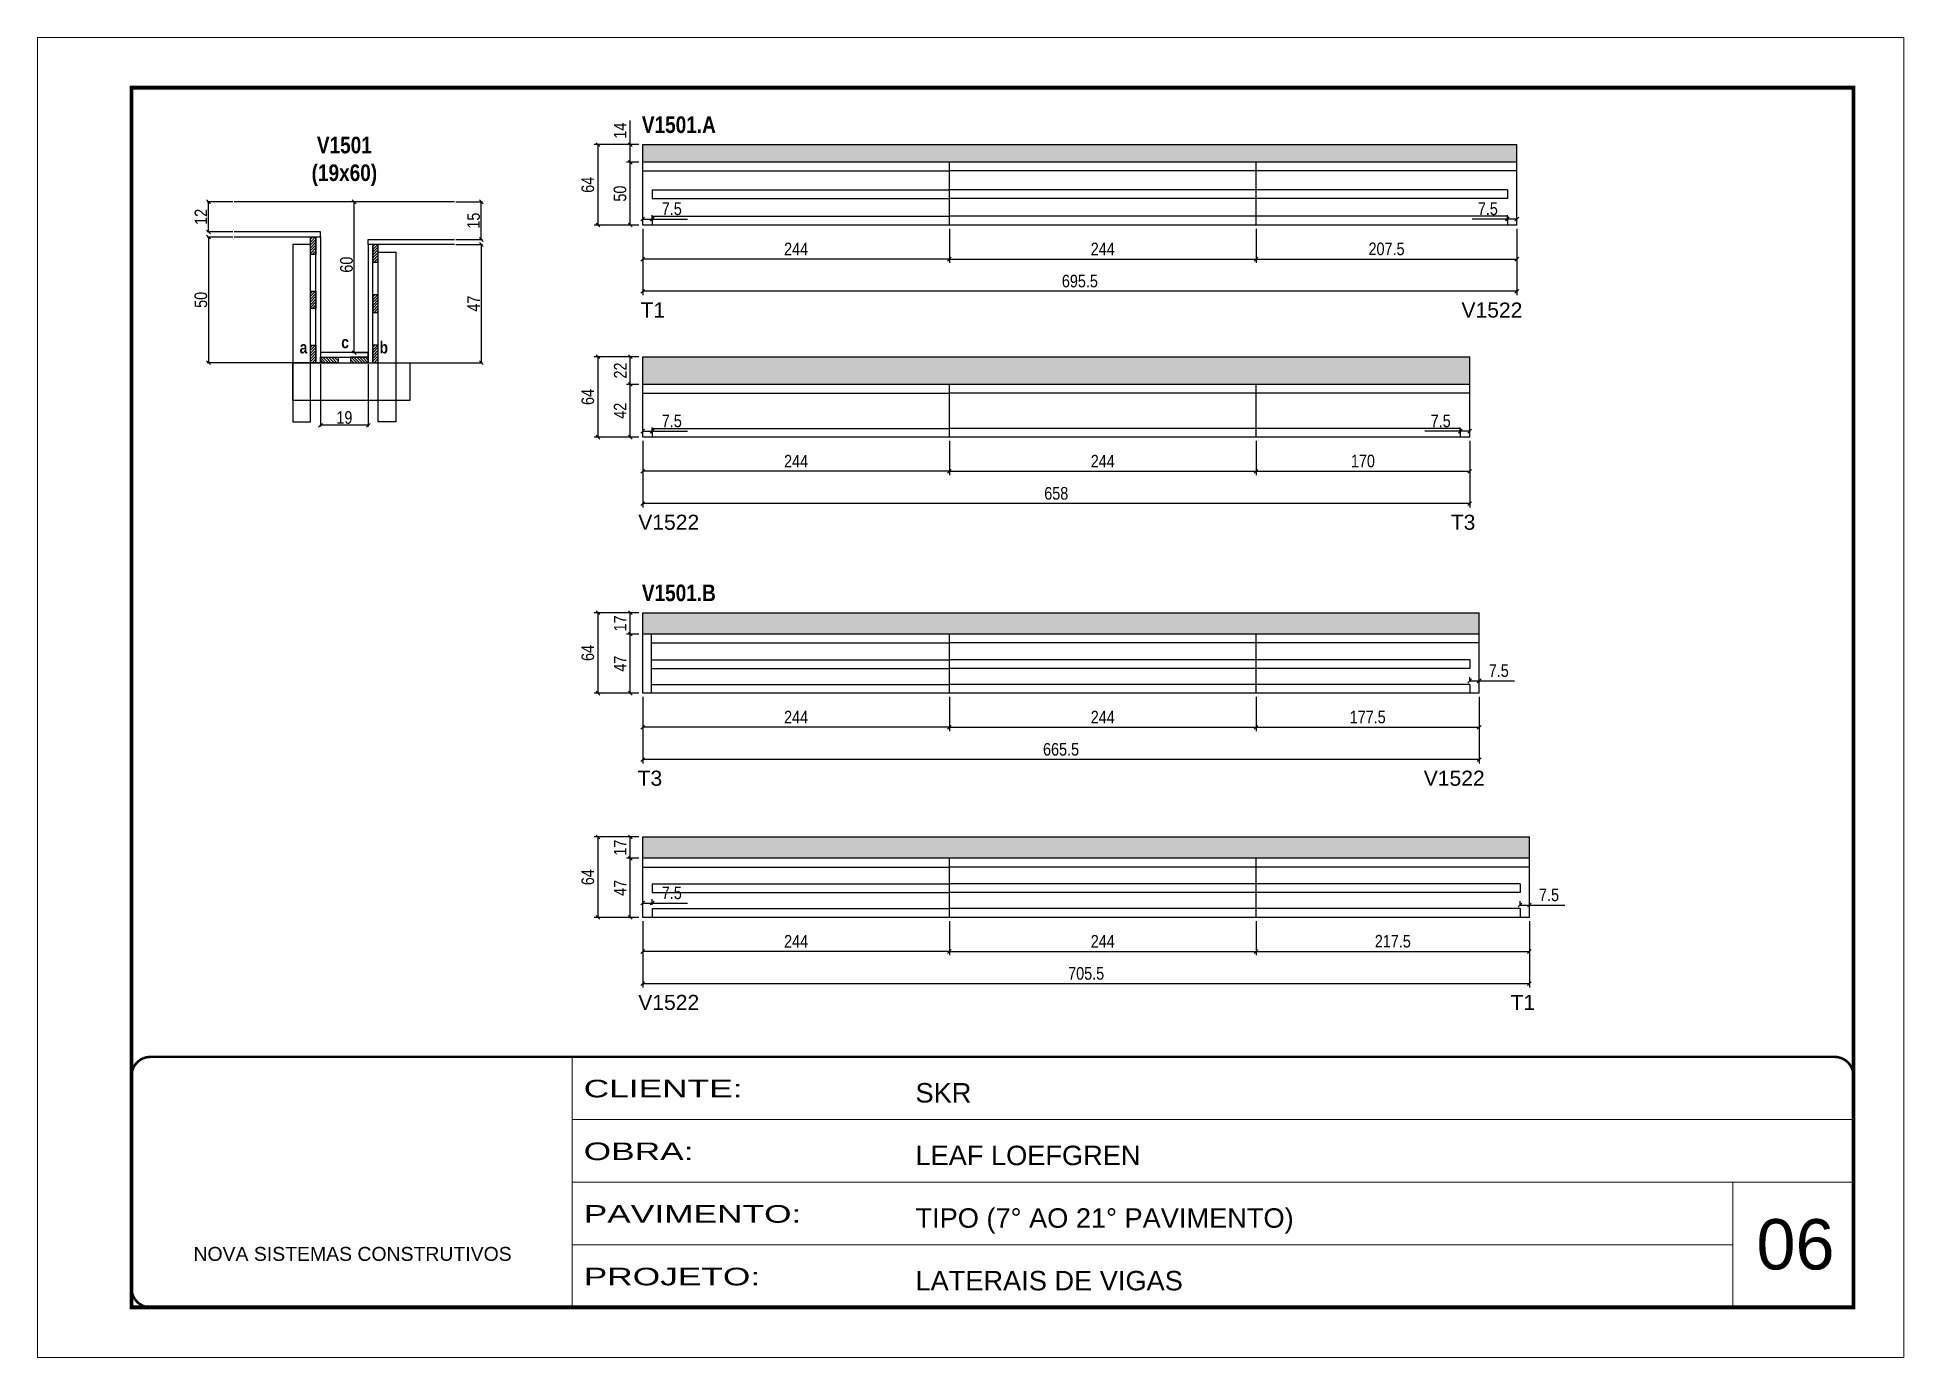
# Model space of a CAD drawing. Extents: x 3309 to 9563, y -2522 to 14608.
# Drawn here: x 4908 to 6393, y 12409 to 13459 of the extents above; entities that cross this region are included whole.
import ezdxf

# ---------------------------------------------------------------- set-up
doc = ezdxf.new("R2010")
doc.units = 0
doc.linetypes.add('CONTINUO', pattern=[0])
doc.linetypes.add('DASHED', pattern=[0.75, 0.5, -0.25])
for name, color, linetype in [('5', 5, 'Continuous'), ('COTA', 241, 'Continuous'), ('detalhes', 4, 'Continuous'), ('NOMENCLATURA', 7, 'Continuous'), ('Painéis', 200, 'Continuous'), ('SARR_2.2x7', 40, 'Continuous'), ('SARR_3.5x7', 81, 'Continuous')]:
    doc.layers.add(name, color=color, linetype=linetype)
for name, color, linetype, lineweight in [('CARIMBO', 255, 'Continuous', 9), ('CONCRETO', 251, 'Continuous', 25), ('Folhas', 255, 'Continuous', 9), ('SARRAFO DE PRESSAO', 251, 'DASHED', 9)]:
    doc.layers.add(name, color=color, linetype=linetype, lineweight=lineweight)
doc.styles.add('ARIAL', font='arial.ttf')
doc.styles.add('COTA TECNICA', font='techl___.ttf', dxfattribs={"height": 10})
doc.styles.add('COTA TECNICA 2X', font='techl___.ttf', dxfattribs={"height": 10})
doc.styles.get("Standard").update_dxf_attribs({"font": 'arial.ttf'})
doc.styles.add('TECNICA', font='techb___.ttf', dxfattribs={"height": 10})
doc.styles.add('Tecnologia', font='')
doc.styles.get('Tecnologia').set_extended_font_data('Forgotten Futurist')
doc.dimstyles.new('PAINEL', dxfattribs={"dimtxt": 10, "dimasz": 3, "dimexe": 3, "dimexo": 3, "dimgap": 3, "dimtad": 1, "dimdec": 1, "dimzin": 12, "dimdsep": 46, "dimtxsty": 'COTA TECNICA', "dimblk1": 'OBLIQUE', "dimblk2": 'OBLIQUE', "dimsah": 1, "dimcen": 0.9, "dimclrd": 4, "dimclre": 4, "dimclrt": 240, "dimadec": 1, "dimazin": 3, "dimtfac": 1, "dimtdec": 1, "dimtmove": 0, "dimatfit": 3, "dimfxl": 1, "dimtolj": 1, "dimtzin": 12, "dimarcsym": 0})
doc.dimstyles.new('SECAO', dxfattribs={"dimscale": 0.333333, "dimtxt": 5, "dimasz": 9, "dimexe": 3, "dimexo": 3, "dimgap": 3, "dimtad": 1, "dimdec": 1, "dimlfac": 0.5, "dimzin": 12, "dimdsep": 46, "dimtxsty": 'COTA TECNICA 2X', "dimblk1": 'OBLIQUE', "dimblk2": 'OBLIQUE', "dimsah": 1, "dimcen": 0.9, "dimclrd": 4, "dimclre": 4, "dimclrt": 240, "dimadec": 1, "dimazin": 3, "dimtfac": 1, "dimtdec": 1, "dimtmove": 0, "dimatfit": 3, "dimfxl": 1, "dimtolj": 1, "dimtzin": 12, "dimarcsym": 0})
pattern_1 = [(135, (38368.6903, -110311.6276), (-1.122532015, -1.122532015), [])]
pattern_2 = [(45, (-118387.018, -20020.9966), (-1.122532015, 1.122532015), [])]

msp = doc.modelspace()

# ---------------------------------------------------------------- texts
at = {"layer": '5', "linetype": 'Continuous'}
for s, rotation, p in [('T1', 0.00004, (5387.81, 13236.42)), ('V1522', 0.00004, (6041.01, 13236.42)), ('V1522', 359.99996, (5386.03, 13067.65)), ('T3', 359.99996, (6032.52, 13067.65)), ('T3', 0.00004, (5385.49, 12864.09)), ('V1522', 0.00004, (6011.01, 12864.09)), ('V1522', 359.99996, (5386.03, 12685.81)), ('T1', 359.99996, (6080.02, 12685.81))]:
    msp.add_text(s, height=12, rotation=rotation, dxfattribs=at).set_placement(p)
at = {"layer": 'CARIMBO', "style": 'ARIAL'}
msp.add_text('06', height=40, dxfattribs=at).set_placement((6275.73, 12479.43))
at = {"layer": 'detalhes', "style": 'TECNICA'}
for s, p in [('c', (5149.7, 13212.01)), ('b', (5180.19, 13207.89)), ('a', (5116.63, 13207.9))]:
    msp.add_text(s, height=9.6, dxfattribs=at).set_placement(p)
at = {"layer": 'NOMENCLATURA', "style": 'TECNICA'}
for s, p in [('V1501.A', (5388.89, 13383.23)), ('V1501.B', (5388.89, 13010.9))]:
    msp.add_text(s, height=13.2, dxfattribs=at).set_placement(p)
at = {"layer": 'NOMENCLATURA', "insert": (5152.18, 13380.24), "char_height": 13.2, "attachment_point": 2, "style": 'TECNICA'}
msp.add_mtext_dynamic_manual_height_columns('V1501\\P(19x60)', width=300.2766, gutter_width=1, heights=[0], dxfattribs=at)

# ---------------------------------------------------------------- blocks, each defined once
blk = doc.blocks.new('9999999999')
at = {"color": 30, "linetype": 'CONTINUO'}
for p, q in [((98564.6, 34230.2), (98564.6, 34429.4)), ((98564.6, 34379.6), (99584, 34379.6)), ((98564.6, 34329.8), (99488, 34329.8)), ((99584, 34329.8), (99488, 34329.8)), ((99488, 34329.8), (99488, 34230.2)), ((98564.6, 34280), (99488, 34280))]:
    blk.add_line(p, q, dxfattribs=at)
at = {"color": 30, "linetype": 'CONTINUO', "const_width": 2}
blk.add_lwpolyline([(99584, 34230.2), (99584, 34414.4, 0.414214), (99569, 34429.4), (98229, 34429.4, 0.414214), (98214, 34414.4), (98214, 34245.2, 0.414214), (98229, 34230.2), (99584, 34230.2)], format="xyb", dxfattribs=at)
at = {"layer": 'Folhas'}
blk.add_lwpolyline([(98139, 34190.2), (99624, 34190.2), (99624, 35240.2), (98139, 35240.2)], close=True, dxfattribs=at)
at = {"layer": 'Folhas', "color": 30, "const_width": 3}
blk.add_lwpolyline([(98214, 34230.2), (99584, 34230.2), (99584, 35200.2), (98214, 35200.2)], close=True, dxfattribs=at)
at = {"color": 7, "linetype": 'Continuous', "ltscale": 5, "style": 'ARIAL'}
for s, height, p in [('SKR', 15.48, (98837.7, 34393.1)), ('LEAF LOEFGREN', 15.483, (98837.7, 34343.3)), ('TIPO (7° AO 21° PAVIMENTO)', 15.483, (98837.7, 34293.5)), ('NOVA SISTEMAS CONSTRUTIVOS', 11.059, (98263.2, 34267.2)), ('LATERAIS DE VIGAS', 15.483, (98837.7, 34243.7))]:
    blk.add_text(s, height=height, dxfattribs=at).set_placement(p)
at = {"layer": 'Folhas', "color": 7, "style": 'Tecnologia', "width": 1.5}
for s, p in [('CLIENTE:', (98573.7, 34397.2)), ('OBRA:', (98573.7, 34347.3)), ('PAVIMENTO:', (98573.7, 34297.5)), ('PROJETO:', (98573.7, 34247.7))]:
    blk.add_text(s, height=14, dxfattribs=at).set_placement(p)
blk = doc.blocks.new('_Oblique')
at = {"color": 0, "linetype": 'ByBlock', "lineweight": -2}
blk.add_line((-0.5, -0.5), (0.5, 0.5), dxfattribs=at)
blk = doc.blocks.new('*D1475')
at = {"layer": 'COTA', "color": 4, "linetype": 'ByBlock', "lineweight": -2, "transparency": 16777216}
for p, q in [((5389.6, 13307), (5389.6, 13279.9)), ((5633.6, 13307), (5633.6, 13279.9)), ((5633.6, 13282.9), (5389.6, 13282.9))]:
    blk.add_line(p, q, dxfattribs=at)
at = {"layer": 'Defpoints', "color": 0, "linetype": 'ByBlock', "transparency": 16777216}
for p in [(5389.6, 13310), (5633.6, 13310), (5389.6, 13282.9)]:
    blk.add_point(p, dxfattribs=at)
at = {"layer": 'COTA', "color": 4, "linetype": 'ByBlock', "lineweight": -2, "transparency": 16777216, "xscale": 3, "yscale": 3, "zscale": 3, "rotation": 180}
blk.add_blockref('_Oblique', (5389.6, 13282.9), dxfattribs=at)
at = {"layer": 'COTA', "color": 4, "linetype": 'ByBlock', "lineweight": -2, "transparency": 16777216, "xscale": 3, "yscale": 3, "zscale": 3}
blk.add_blockref('_Oblique', (5633.6, 13282.9), dxfattribs=at)
at = {"layer": 'COTA', "color": 240, "linetype": 'ByBlock', "transparency": 16777216, "insert": (5511.6, 13291), "char_height": 10, "attachment_point": 5, "style": 'COTA TECNICA'}
blk.add_mtext('\\A1;244', dxfattribs=at)
blk = doc.blocks.new('*D1476')
at = {"layer": 'COTA', "color": 4, "lineweight": -2, "transparency": 16777216}
for p, q in [((5633.6, 13307), (5633.6, 13279.9)), ((5877.6, 13307), (5877.6, 13279.9)), ((5633.6, 13282.9), (5877.6, 13282.9))]:
    blk.add_line(p, q, dxfattribs=at)
at = {"layer": 'Defpoints', "color": 0, "transparency": 16777216}
for p in [(5633.6, 13310, 0), (5877.6, 13310, 0), (5877.6, 13282.9)]:
    blk.add_point(p, dxfattribs=at)
at = {"layer": 'COTA', "color": 4, "lineweight": -2, "transparency": 16777216, "xscale": 3, "yscale": 3, "zscale": 3, "rotation": 180}
blk.add_blockref('_Oblique', (5633.6, 13282.9), dxfattribs=at)
at = {"layer": 'COTA', "color": 4, "lineweight": -2, "transparency": 16777216, "xscale": 3, "yscale": 3, "zscale": 3}
blk.add_blockref('_Oblique', (5877.6, 13282.9), dxfattribs=at)
at = {"layer": 'COTA', "color": 240, "transparency": 16777216, "insert": (5755.6, 13291), "char_height": 10, "attachment_point": 5, "style": 'COTA TECNICA'}
blk.add_mtext('\\A1;244', dxfattribs=at)
blk = doc.blocks.new('*D1477')
at = {"layer": 'COTA', "color": 4, "lineweight": -2, "transparency": 16777216}
for p, q in [((5877.6, 13307), (5877.6, 13279.9)), ((6085.1, 13307), (6085.1, 13279.9)), ((5877.6, 13282.9), (6085.1, 13282.9))]:
    blk.add_line(p, q, dxfattribs=at)
at = {"layer": 'Defpoints', "color": 0, "transparency": 16777216}
for p in [(5877.6, 13310, 0), (6085.1, 13310, 0), (6085.1, 13282.9)]:
    blk.add_point(p, dxfattribs=at)
at = {"layer": 'COTA', "color": 4, "lineweight": -2, "transparency": 16777216, "xscale": 3, "yscale": 3, "zscale": 3, "rotation": 180}
blk.add_blockref('_Oblique', (5877.6, 13282.9), dxfattribs=at)
at = {"layer": 'COTA', "color": 4, "lineweight": -2, "transparency": 16777216, "xscale": 3, "yscale": 3, "zscale": 3}
blk.add_blockref('_Oblique', (6085.1, 13282.9), dxfattribs=at)
at = {"layer": 'COTA', "color": 240, "transparency": 16777216, "insert": (5981.4, 13291), "char_height": 10, "attachment_point": 5, "style": 'COTA TECNICA'}
blk.add_mtext('\\A1;207.5', dxfattribs=at)
blk = doc.blocks.new('*D1478')
at = {"layer": 'COTA', "color": 4, "lineweight": -2, "transparency": 16777216}
for p, q in [((5389.6, 13307), (5389.6, 13254.3)), ((6085.1, 13307), (6085.1, 13254.3)), ((6085.1, 13257.3), (5389.6, 13257.3))]:
    blk.add_line(p, q, dxfattribs=at)
at = {"layer": 'Defpoints', "color": 0, "transparency": 16777216}
for p in [(5389.6, 13310, 0), (6085.1, 13310, 0), (5389.6, 13257.3)]:
    blk.add_point(p, dxfattribs=at)
at = {"layer": 'COTA', "color": 4, "lineweight": -2, "transparency": 16777216, "xscale": 3, "yscale": 3, "zscale": 3, "rotation": 180}
blk.add_blockref('_Oblique', (5389.6, 13257.3), dxfattribs=at)
at = {"layer": 'COTA', "color": 4, "lineweight": -2, "transparency": 16777216, "xscale": 3, "yscale": 3, "zscale": 3}
blk.add_blockref('_Oblique', (6085.1, 13257.3), dxfattribs=at)
at = {"layer": 'COTA', "color": 240, "transparency": 16777216, "insert": (5737.4, 13265.4), "char_height": 10, "attachment_point": 5, "style": 'COTA TECNICA'}
blk.add_mtext('\\A1;695.5', dxfattribs=at)
blk = doc.blocks.new('*D1479')
at = {"layer": 'COTA', "color": 4, "lineweight": -2, "transparency": 16777216}
for p, q in [((5386.6, 13360), (5376.7, 13360)), ((5379.7, 13310), (5379.7, 13360)), ((5386.6, 13310), (5376.7, 13310))]:
    blk.add_line(p, q, dxfattribs=at)
at = {"layer": 'Defpoints', "color": 0, "transparency": 16777216}
for p in [(5379.7, 13360), (5389.6, 13360), (5389.6, 13310)]:
    blk.add_point(p, dxfattribs=at)
at = {"layer": 'COTA', "color": 4, "lineweight": -2, "transparency": 16777216, "xscale": 3, "yscale": 3, "zscale": 3}
for p, rotation in [((5379.7, 13360), 90), ((5379.7, 13310), 270)]:
    blk.add_blockref('_Oblique', p, dxfattribs=dict(at, rotation=rotation))
at = {"layer": 'COTA', "color": 240, "transparency": 16777216, "insert": (5371.5, 13335), "char_height": 10, "attachment_point": 5, "rotation": 90, "style": 'COTA TECNICA'}
blk.add_mtext('\\A1;50', dxfattribs=at)
blk = doc.blocks.new('*D1480')
at = {"layer": 'COTA', "color": 4, "lineweight": -2, "transparency": 16777216}
for p, q in [((5379.7, 13374), (5379.7, 13393.2)), ((5386.6, 13374), (5376.7, 13374)), ((5379.7, 13360), (5379.7, 13374)), ((5386.6, 13360), (5376.7, 13360))]:
    blk.add_line(p, q, dxfattribs=at)
at = {"layer": 'Defpoints', "color": 0, "transparency": 16777216}
for p in [(5379.7, 13374), (5389.6, 13374), (5389.6, 13360)]:
    blk.add_point(p, dxfattribs=at)
at = {"layer": 'COTA', "color": 4, "lineweight": -2, "transparency": 16777216, "xscale": 3, "yscale": 3, "zscale": 3}
for p, rotation in [((5379.7, 13374), 90), ((5379.7, 13360), 270)]:
    blk.add_blockref('_Oblique', p, dxfattribs=dict(at, rotation=rotation))
at = {"layer": 'COTA', "color": 240, "transparency": 16777216, "insert": (5371.6, 13385.1), "char_height": 10, "attachment_point": 5, "rotation": 90, "style": 'COTA TECNICA'}
blk.add_mtext('\\A1;14', dxfattribs=at)
blk = doc.blocks.new('*D1481')
at = {"layer": 'COTA', "color": 4, "lineweight": -2, "transparency": 16777216}
for p, q in [((5386.6, 13374), (5351, 13374)), ((5354, 13310), (5354, 13374)), ((5386.6, 13310), (5351, 13310))]:
    blk.add_line(p, q, dxfattribs=at)
at = {"layer": 'Defpoints', "color": 0, "transparency": 16777216}
for p in [(5354, 13374), (5389.6, 13374), (5389.6, 13310)]:
    blk.add_point(p, dxfattribs=at)
at = {"layer": 'COTA', "color": 4, "lineweight": -2, "transparency": 16777216, "xscale": 3, "yscale": 3, "zscale": 3}
for p, rotation in [((5354, 13374), 90), ((5354, 13310), 270)]:
    blk.add_blockref('_Oblique', p, dxfattribs=dict(at, rotation=rotation))
at = {"layer": 'COTA', "color": 240, "transparency": 16777216, "insert": (5345.9, 13342), "char_height": 10, "attachment_point": 5, "rotation": 90, "style": 'COTA TECNICA'}
blk.add_mtext('\\A1;64', dxfattribs=at)
blk = doc.blocks.new('*D1482')
at = {"layer": 'COTA', "color": 4, "lineweight": -2, "transparency": 16777216}
for p, q in [((5389.6, 13313), (5389.6, 13317.8)), ((5389.6, 13314.8), (5397.1, 13314.8)), ((5397.1, 13313), (5397.1, 13317.8)), ((5397.1, 13314.8), (5425.3, 13314.8))]:
    blk.add_line(p, q, dxfattribs=at)
at = {"layer": 'Defpoints', "color": 0, "transparency": 16777216}
for p in [(5389.6, 13310), (5397.1, 13314.8), (5397.1, 13310)]:
    blk.add_point(p, dxfattribs=at)
at = {"layer": 'COTA', "color": 4, "lineweight": -2, "transparency": 16777216, "xscale": 3, "yscale": 3, "zscale": 3, "rotation": 180}
blk.add_blockref('_Oblique', (5389.6, 13314.8), dxfattribs=at)
at = {"layer": 'COTA', "color": 4, "lineweight": -2, "transparency": 16777216, "xscale": 3, "yscale": 3, "zscale": 3}
blk.add_blockref('_Oblique', (5397.1, 13314.8), dxfattribs=at)
at = {"layer": 'COTA', "color": 240, "transparency": 16777216, "insert": (5412.7, 13322.9), "char_height": 10, "attachment_point": 5, "style": 'COTA TECNICA'}
blk.add_mtext('\\A1;7.5', dxfattribs=at)
blk = doc.blocks.new('*D1483')
at = {"layer": 'COTA', "color": 4, "lineweight": -2, "transparency": 16777216}
for p, q in [((6077.6, 13314.8), (6049.5, 13314.8)), ((6077.6, 13313), (6077.6, 13317.8)), ((6085.1, 13314.8), (6077.6, 13314.8)), ((6085.1, 13313), (6085.1, 13317.8))]:
    blk.add_line(p, q, dxfattribs=at)
at = {"layer": 'Defpoints', "color": 0, "transparency": 16777216}
for p in [(6077.6, 13314.8), (6077.6, 13310), (6085.1, 13310)]:
    blk.add_point(p, dxfattribs=at)
at = {"layer": 'COTA', "color": 4, "lineweight": -2, "transparency": 16777216, "xscale": 3, "yscale": 3, "zscale": 3, "rotation": 180}
blk.add_blockref('_Oblique', (6077.6, 13314.8), dxfattribs=at)
at = {"layer": 'COTA', "color": 4, "lineweight": -2, "transparency": 16777216, "xscale": 3, "yscale": 3, "zscale": 3}
blk.add_blockref('_Oblique', (6085.1, 13314.8), dxfattribs=at)
at = {"layer": 'COTA', "color": 240, "transparency": 16777216, "insert": (6062, 13322.9), "char_height": 10, "attachment_point": 5, "style": 'COTA TECNICA'}
blk.add_mtext('\\A1;7.5', dxfattribs=at)
blk = doc.blocks.new('*D1484')
at = {"layer": 'COTA', "color": 4, "linetype": 'ByBlock', "lineweight": -2, "transparency": 16777216}
for p, q in [((5389.6, 13138.3), (5389.6, 13111.2)), ((5633.6, 13138.3), (5633.6, 13111.2)), ((5633.6, 13114.2), (5389.6, 13114.2))]:
    blk.add_line(p, q, dxfattribs=at)
at = {"layer": 'Defpoints', "color": 0, "linetype": 'ByBlock', "transparency": 16777216}
for p in [(5389.6, 13141.3), (5633.6, 13141.3), (5389.6, 13114.2)]:
    blk.add_point(p, dxfattribs=at)
at = {"layer": 'COTA', "color": 4, "linetype": 'ByBlock', "lineweight": -2, "transparency": 16777216, "xscale": 3, "yscale": 3, "zscale": 3, "rotation": 180}
blk.add_blockref('_Oblique', (5389.6, 13114.2), dxfattribs=at)
at = {"layer": 'COTA', "color": 4, "linetype": 'ByBlock', "lineweight": -2, "transparency": 16777216, "xscale": 3, "yscale": 3, "zscale": 3}
blk.add_blockref('_Oblique', (5633.6, 13114.2), dxfattribs=at)
at = {"layer": 'COTA', "color": 240, "linetype": 'ByBlock', "transparency": 16777216, "insert": (5511.6, 13122.2), "char_height": 10, "attachment_point": 5, "style": 'COTA TECNICA'}
blk.add_mtext('\\A1;244', dxfattribs=at)
blk = doc.blocks.new('*D1485')
at = {"layer": 'COTA', "color": 4, "lineweight": -2, "transparency": 16777216}
for p, q in [((5633.6, 13138.3), (5633.6, 13111.2)), ((5877.6, 13138.3), (5877.6, 13111.2)), ((5633.6, 13114.2), (5877.6, 13114.2))]:
    blk.add_line(p, q, dxfattribs=at)
at = {"layer": 'Defpoints', "color": 0, "transparency": 16777216}
for p in [(5633.6, 13141.3, 0), (5877.6, 13141.3, 0), (5877.6, 13114.2)]:
    blk.add_point(p, dxfattribs=at)
at = {"layer": 'COTA', "color": 4, "lineweight": -2, "transparency": 16777216, "xscale": 3, "yscale": 3, "zscale": 3, "rotation": 180}
blk.add_blockref('_Oblique', (5633.6, 13114.2), dxfattribs=at)
at = {"layer": 'COTA', "color": 4, "lineweight": -2, "transparency": 16777216, "xscale": 3, "yscale": 3, "zscale": 3}
blk.add_blockref('_Oblique', (5877.6, 13114.2), dxfattribs=at)
at = {"layer": 'COTA', "color": 240, "transparency": 16777216, "insert": (5755.6, 13122.2), "char_height": 10, "attachment_point": 5, "style": 'COTA TECNICA'}
blk.add_mtext('\\A1;244', dxfattribs=at)
blk = doc.blocks.new('*D1486')
at = {"layer": 'COTA', "color": 4, "lineweight": -2, "transparency": 16777216}
for p, q in [((5877.6, 13138.3), (5877.6, 13111.2)), ((6047.6, 13138.3), (6047.6, 13111.2)), ((5877.6, 13114.2), (6047.6, 13114.2))]:
    blk.add_line(p, q, dxfattribs=at)
at = {"layer": 'Defpoints', "color": 0, "transparency": 16777216}
for p in [(5877.6, 13141.3, 0), (6047.6, 13141.3, 0), (6047.6, 13114.2)]:
    blk.add_point(p, dxfattribs=at)
at = {"layer": 'COTA', "color": 4, "lineweight": -2, "transparency": 16777216, "xscale": 3, "yscale": 3, "zscale": 3, "rotation": 180}
blk.add_blockref('_Oblique', (5877.6, 13114.2), dxfattribs=at)
at = {"layer": 'COTA', "color": 4, "lineweight": -2, "transparency": 16777216, "xscale": 3, "yscale": 3, "zscale": 3}
blk.add_blockref('_Oblique', (6047.6, 13114.2), dxfattribs=at)
at = {"layer": 'COTA', "color": 240, "transparency": 16777216, "insert": (5962.6, 13122.3), "char_height": 10, "attachment_point": 5, "style": 'COTA TECNICA'}
blk.add_mtext('\\A1;170', dxfattribs=at)
blk = doc.blocks.new('*D1488')
at = {"layer": 'COTA', "color": 4, "lineweight": -2, "transparency": 16777216}
for p, q in [((5389.6, 13138.3), (5389.6, 13085.5)), ((6047.6, 13138.3), (6047.6, 13085.5)), ((6047.6, 13088.5), (5389.6, 13088.5))]:
    blk.add_line(p, q, dxfattribs=at)
at = {"layer": 'Defpoints', "color": 0, "transparency": 16777216}
for p in [(5389.6, 13141.3, 0), (6047.6, 13141.3, 0), (5389.6, 13088.5)]:
    blk.add_point(p, dxfattribs=at)
at = {"layer": 'COTA', "color": 4, "lineweight": -2, "transparency": 16777216, "xscale": 3, "yscale": 3, "zscale": 3, "rotation": 180}
blk.add_blockref('_Oblique', (5389.6, 13088.5), dxfattribs=at)
at = {"layer": 'COTA', "color": 4, "lineweight": -2, "transparency": 16777216, "xscale": 3, "yscale": 3, "zscale": 3}
blk.add_blockref('_Oblique', (6047.6, 13088.5), dxfattribs=at)
at = {"layer": 'COTA', "color": 240, "transparency": 16777216, "insert": (5718.6, 13096.6), "char_height": 10, "attachment_point": 5, "style": 'COTA TECNICA'}
blk.add_mtext('\\A1;658', dxfattribs=at)
blk = doc.blocks.new('*D1490')
at = {"layer": 'COTA', "color": 4, "lineweight": -2, "transparency": 16777216}
for p, q in [((5386.6, 13183.3), (5376.7, 13183.3)), ((5379.7, 13141.3), (5379.7, 13183.3)), ((5386.6, 13141.3), (5376.7, 13141.3))]:
    blk.add_line(p, q, dxfattribs=at)
at = {"layer": 'Defpoints', "color": 0, "transparency": 16777216}
for p in [(5379.7, 13183.3), (5389.6, 13183.3), (5389.6, 13141.3)]:
    blk.add_point(p, dxfattribs=at)
at = {"layer": 'COTA', "color": 4, "lineweight": -2, "transparency": 16777216, "xscale": 3, "yscale": 3, "zscale": 3}
for p, rotation in [((5379.7, 13183.3), 90), ((5379.7, 13141.3), 270)]:
    blk.add_blockref('_Oblique', p, dxfattribs=dict(at, rotation=rotation))
at = {"layer": 'COTA', "color": 240, "transparency": 16777216, "insert": (5371.6, 13162.3), "char_height": 10, "attachment_point": 5, "rotation": 90, "style": 'COTA TECNICA'}
blk.add_mtext('\\A1;42', dxfattribs=at)
blk = doc.blocks.new('*D1491')
at = {"layer": 'COTA', "color": 4, "lineweight": -2, "transparency": 16777216}
for p, q in [((5386.6, 13205.3), (5376.7, 13205.3)), ((5379.7, 13183.3), (5379.7, 13205.3)), ((5386.6, 13183.3), (5376.7, 13183.3))]:
    blk.add_line(p, q, dxfattribs=at)
at = {"layer": 'Defpoints', "color": 0, "transparency": 16777216}
for p in [(5379.7, 13205.3), (5389.6, 13205.3), (5389.6, 13183.3)]:
    blk.add_point(p, dxfattribs=at)
at = {"layer": 'COTA', "color": 4, "lineweight": -2, "transparency": 16777216, "xscale": 3, "yscale": 3, "zscale": 3}
for p, rotation in [((5379.7, 13205.3), 90), ((5379.7, 13183.3), 270)]:
    blk.add_blockref('_Oblique', p, dxfattribs=dict(at, rotation=rotation))
at = {"layer": 'COTA', "color": 240, "transparency": 16777216, "insert": (5371.7, 13194.3), "char_height": 10, "attachment_point": 5, "rotation": 90, "style": 'COTA TECNICA'}
blk.add_mtext('\\A1;22', dxfattribs=at)
blk = doc.blocks.new('*D1492')
at = {"layer": 'COTA', "color": 4, "lineweight": -2, "transparency": 16777216}
for p, q in [((5386.6, 13205.3), (5351, 13205.3)), ((5354, 13141.3), (5354, 13205.3)), ((5386.6, 13141.3), (5351, 13141.3))]:
    blk.add_line(p, q, dxfattribs=at)
at = {"layer": 'Defpoints', "color": 0, "transparency": 16777216}
for p in [(5354, 13205.3), (5389.6, 13205.3), (5389.6, 13141.3)]:
    blk.add_point(p, dxfattribs=at)
at = {"layer": 'COTA', "color": 4, "lineweight": -2, "transparency": 16777216, "xscale": 3, "yscale": 3, "zscale": 3}
for p, rotation in [((5354, 13205.3), 90), ((5354, 13141.3), 270)]:
    blk.add_blockref('_Oblique', p, dxfattribs=dict(at, rotation=rotation))
at = {"layer": 'COTA', "color": 240, "transparency": 16777216, "insert": (5345.9, 13173.3), "char_height": 10, "attachment_point": 5, "rotation": 90, "style": 'COTA TECNICA'}
blk.add_mtext('\\A1;64', dxfattribs=at)
blk = doc.blocks.new('*D1489')
at = {"layer": 'COTA', "color": 4, "lineweight": -2, "transparency": 16777216}
for p, q in [((5389.6, 13144.3), (5389.6, 13149.1)), ((5389.6, 13146.1), (5397.1, 13146.1)), ((5397.1, 13144.3), (5397.1, 13149.1)), ((5397.1, 13146.1), (5425.3, 13146.1))]:
    blk.add_line(p, q, dxfattribs=at)
at = {"layer": 'Defpoints', "color": 0, "transparency": 16777216}
for p in [(5397.1, 13146.1), (5389.6, 13141.3), (5397.1, 13141.3)]:
    blk.add_point(p, dxfattribs=at)
at = {"layer": 'COTA', "color": 4, "lineweight": -2, "transparency": 16777216, "xscale": 3, "yscale": 3, "zscale": 3, "rotation": 180}
blk.add_blockref('_Oblique', (5389.6, 13146.1), dxfattribs=at)
at = {"layer": 'COTA', "color": 4, "lineweight": -2, "transparency": 16777216, "xscale": 3, "yscale": 3, "zscale": 3}
blk.add_blockref('_Oblique', (5397.1, 13146.1), dxfattribs=at)
at = {"layer": 'COTA', "color": 240, "transparency": 16777216, "insert": (5412.7, 13154.2), "char_height": 10, "attachment_point": 5, "style": 'COTA TECNICA'}
blk.add_mtext('\\A1;7.5', dxfattribs=at)
blk = doc.blocks.new('*D1487')
at = {"layer": 'COTA', "color": 4, "lineweight": -2, "transparency": 16777216}
for p, q in [((6040.1, 13146.1), (6012, 13146.1)), ((6040.1, 13144.3), (6040.1, 13149.1)), ((6047.6, 13146.1), (6040.1, 13146.1)), ((6047.6, 13144.3), (6047.6, 13149.1))]:
    blk.add_line(p, q, dxfattribs=at)
at = {"layer": 'Defpoints', "color": 0, "transparency": 16777216}
for p in [(6040.1, 13146.1), (6040.1, 13141.3), (6047.6, 13141.3)]:
    blk.add_point(p, dxfattribs=at)
at = {"layer": 'COTA', "color": 4, "lineweight": -2, "transparency": 16777216, "xscale": 3, "yscale": 3, "zscale": 3, "rotation": 180}
blk.add_blockref('_Oblique', (6040.1, 13146.1), dxfattribs=at)
at = {"layer": 'COTA', "color": 4, "lineweight": -2, "transparency": 16777216, "xscale": 3, "yscale": 3, "zscale": 3}
blk.add_blockref('_Oblique', (6047.6, 13146.1), dxfattribs=at)
at = {"layer": 'COTA', "color": 240, "transparency": 16777216, "insert": (6024.5, 13154.2), "char_height": 10, "attachment_point": 5, "style": 'COTA TECNICA'}
blk.add_mtext('\\A1;7.5', dxfattribs=at)
blk = doc.blocks.new('*D1493')
at = {"layer": 'COTA', "color": 4, "linetype": 'ByBlock', "lineweight": -2, "transparency": 16777216}
for p, q in [((5389.6, 12934.7), (5389.6, 12907.6)), ((5633.6, 12934.7), (5633.6, 12907.6)), ((5633.6, 12910.6), (5389.6, 12910.6))]:
    blk.add_line(p, q, dxfattribs=at)
at = {"layer": 'Defpoints', "color": 0, "linetype": 'ByBlock', "transparency": 16777216}
for p in [(5389.6, 12937.7), (5633.6, 12937.7), (5389.6, 12910.6)]:
    blk.add_point(p, dxfattribs=at)
at = {"layer": 'COTA', "color": 4, "linetype": 'ByBlock', "lineweight": -2, "transparency": 16777216, "xscale": 3, "yscale": 3, "zscale": 3, "rotation": 180}
blk.add_blockref('_Oblique', (5389.6, 12910.6), dxfattribs=at)
at = {"layer": 'COTA', "color": 4, "linetype": 'ByBlock', "lineweight": -2, "transparency": 16777216, "xscale": 3, "yscale": 3, "zscale": 3}
blk.add_blockref('_Oblique', (5633.6, 12910.6), dxfattribs=at)
at = {"layer": 'COTA', "color": 240, "linetype": 'ByBlock', "transparency": 16777216, "insert": (5511.6, 12918.7), "char_height": 10, "attachment_point": 5, "style": 'COTA TECNICA'}
blk.add_mtext('\\A1;244', dxfattribs=at)
blk = doc.blocks.new('*D1494')
at = {"layer": 'COTA', "color": 4, "lineweight": -2, "transparency": 16777216}
for p, q in [((5633.6, 12934.7), (5633.6, 12907.6)), ((5877.6, 12934.7), (5877.6, 12907.6)), ((5633.6, 12910.6), (5877.6, 12910.6))]:
    blk.add_line(p, q, dxfattribs=at)
at = {"layer": 'Defpoints', "color": 0, "transparency": 16777216}
for p in [(5633.6, 12937.7, 0), (5877.6, 12937.7, 0), (5877.6, 12910.6)]:
    blk.add_point(p, dxfattribs=at)
at = {"layer": 'COTA', "color": 4, "lineweight": -2, "transparency": 16777216, "xscale": 3, "yscale": 3, "zscale": 3, "rotation": 180}
blk.add_blockref('_Oblique', (5633.6, 12910.6), dxfattribs=at)
at = {"layer": 'COTA', "color": 4, "lineweight": -2, "transparency": 16777216, "xscale": 3, "yscale": 3, "zscale": 3}
blk.add_blockref('_Oblique', (5877.6, 12910.6), dxfattribs=at)
at = {"layer": 'COTA', "color": 240, "transparency": 16777216, "insert": (5755.6, 12918.7), "char_height": 10, "attachment_point": 5, "style": 'COTA TECNICA'}
blk.add_mtext('\\A1;244', dxfattribs=at)
blk = doc.blocks.new('*D1495')
at = {"layer": 'COTA', "color": 4, "lineweight": -2, "transparency": 16777216}
for p, q in [((5877.6, 12934.7), (5877.6, 12907.6)), ((6055.1, 12934.7), (6055.1, 12907.6)), ((5877.6, 12910.6), (6055.1, 12910.6))]:
    blk.add_line(p, q, dxfattribs=at)
at = {"layer": 'Defpoints', "color": 0, "transparency": 16777216}
for p in [(5877.6, 12937.7, 0), (6055.1, 12937.7, 0), (6055.1, 12910.6)]:
    blk.add_point(p, dxfattribs=at)
at = {"layer": 'COTA', "color": 4, "lineweight": -2, "transparency": 16777216, "xscale": 3, "yscale": 3, "zscale": 3, "rotation": 180}
blk.add_blockref('_Oblique', (5877.6, 12910.6), dxfattribs=at)
at = {"layer": 'COTA', "color": 4, "lineweight": -2, "transparency": 16777216, "xscale": 3, "yscale": 3, "zscale": 3}
blk.add_blockref('_Oblique', (6055.1, 12910.6), dxfattribs=at)
at = {"layer": 'COTA', "color": 240, "transparency": 16777216, "insert": (5966.4, 12918.7), "char_height": 10, "attachment_point": 5, "style": 'COTA TECNICA'}
blk.add_mtext('\\A1;177.5', dxfattribs=at)
blk = doc.blocks.new('*D1496')
at = {"layer": 'COTA', "color": 4, "lineweight": -2, "transparency": 16777216}
for p, q in [((5389.6, 12934.7), (5389.6, 12881.9)), ((6055.1, 12934.7), (6055.1, 12881.9)), ((6055.1, 12884.9), (5389.6, 12884.9))]:
    blk.add_line(p, q, dxfattribs=at)
at = {"layer": 'Defpoints', "color": 0, "transparency": 16777216}
for p in [(5389.6, 12937.7, 0), (6055.1, 12937.7, 0), (5389.6, 12884.9)]:
    blk.add_point(p, dxfattribs=at)
at = {"layer": 'COTA', "color": 4, "lineweight": -2, "transparency": 16777216, "xscale": 3, "yscale": 3, "zscale": 3, "rotation": 180}
blk.add_blockref('_Oblique', (5389.6, 12884.9), dxfattribs=at)
at = {"layer": 'COTA', "color": 4, "lineweight": -2, "transparency": 16777216, "xscale": 3, "yscale": 3, "zscale": 3}
blk.add_blockref('_Oblique', (6055.1, 12884.9), dxfattribs=at)
at = {"layer": 'COTA', "color": 240, "transparency": 16777216, "insert": (5722.4, 12893), "char_height": 10, "attachment_point": 5, "style": 'COTA TECNICA'}
blk.add_mtext('\\A1;665.5', dxfattribs=at)
blk = doc.blocks.new('*D1497')
at = {"layer": 'COTA', "color": 4, "lineweight": -2, "transparency": 16777216}
for p, q in [((5386.6, 12984.7), (5376.7, 12984.7)), ((5379.7, 12937.7), (5379.7, 12984.7)), ((5386.6, 12937.7), (5376.7, 12937.7))]:
    blk.add_line(p, q, dxfattribs=at)
at = {"layer": 'Defpoints', "color": 0, "transparency": 16777216}
for p in [(5379.7, 12984.7), (5389.6, 12984.7), (5389.6, 12937.7)]:
    blk.add_point(p, dxfattribs=at)
at = {"layer": 'COTA', "color": 4, "lineweight": -2, "transparency": 16777216, "xscale": 3, "yscale": 3, "zscale": 3}
for p, rotation in [((5379.7, 12984.7), 90), ((5379.7, 12937.7), 270)]:
    blk.add_blockref('_Oblique', p, dxfattribs=dict(at, rotation=rotation))
at = {"layer": 'COTA', "color": 240, "transparency": 16777216, "insert": (5371.6, 12961.2), "char_height": 10, "attachment_point": 5, "rotation": 90, "style": 'COTA TECNICA'}
blk.add_mtext('\\A1;47', dxfattribs=at)
blk = doc.blocks.new('*D1498')
at = {"layer": 'COTA', "color": 4, "lineweight": -2, "transparency": 16777216}
for p, q in [((5386.6, 13001.7), (5376.7, 13001.7)), ((5379.7, 12984.7), (5379.7, 13001.7)), ((5386.6, 12984.7), (5376.7, 12984.7))]:
    blk.add_line(p, q, dxfattribs=at)
at = {"layer": 'Defpoints', "color": 0, "transparency": 16777216}
for p in [(5379.7, 13001.7), (5389.6, 13001.7), (5389.6, 12984.7)]:
    blk.add_point(p, dxfattribs=at)
at = {"layer": 'COTA', "color": 4, "lineweight": -2, "transparency": 16777216, "xscale": 3, "yscale": 3, "zscale": 3}
for p, rotation in [((5379.7, 13001.7), 90), ((5379.7, 12984.7), 270)]:
    blk.add_blockref('_Oblique', p, dxfattribs=dict(at, rotation=rotation))
at = {"layer": 'COTA', "color": 240, "transparency": 16777216, "insert": (5371.6, 12993.2), "char_height": 10, "attachment_point": 5, "rotation": 90, "style": 'COTA TECNICA'}
blk.add_mtext('\\A1;17', dxfattribs=at)
blk = doc.blocks.new('*D1499')
at = {"layer": 'COTA', "color": 4, "lineweight": -2, "transparency": 16777216}
for p, q in [((5386.6, 13001.7), (5351, 13001.7)), ((5354, 12937.7), (5354, 13001.7)), ((5386.6, 12937.7), (5351, 12937.7))]:
    blk.add_line(p, q, dxfattribs=at)
at = {"layer": 'Defpoints', "color": 0, "transparency": 16777216}
for p in [(5354, 13001.7), (5389.6, 13001.7), (5389.6, 12937.7)]:
    blk.add_point(p, dxfattribs=at)
at = {"layer": 'COTA', "color": 4, "lineweight": -2, "transparency": 16777216, "xscale": 3, "yscale": 3, "zscale": 3}
for p, rotation in [((5354, 13001.7), 90), ((5354, 12937.7), 270)]:
    blk.add_blockref('_Oblique', p, dxfattribs=dict(at, rotation=rotation))
at = {"layer": 'COTA', "color": 240, "transparency": 16777216, "insert": (5345.9, 12969.7), "char_height": 10, "attachment_point": 5, "rotation": 90, "style": 'COTA TECNICA'}
blk.add_mtext('\\A1;64', dxfattribs=at)
blk = doc.blocks.new('*D1500')
at = {"layer": 'COTA', "color": 4, "linetype": 'ByBlock', "lineweight": -2, "transparency": 16777216}
for p, q in [((5389.6, 12756.4), (5389.6, 12729.3)), ((5633.6, 12756.4), (5633.6, 12729.3)), ((5633.6, 12732.3), (5389.6, 12732.3))]:
    blk.add_line(p, q, dxfattribs=at)
at = {"layer": 'Defpoints', "color": 0, "linetype": 'ByBlock', "transparency": 16777216}
for p in [(5389.6, 12759.4), (5633.6, 12759.4), (5389.6, 12732.3)]:
    blk.add_point(p, dxfattribs=at)
at = {"layer": 'COTA', "color": 4, "linetype": 'ByBlock', "lineweight": -2, "transparency": 16777216, "xscale": 3, "yscale": 3, "zscale": 3, "rotation": 180}
blk.add_blockref('_Oblique', (5389.6, 12732.3), dxfattribs=at)
at = {"layer": 'COTA', "color": 4, "linetype": 'ByBlock', "lineweight": -2, "transparency": 16777216, "xscale": 3, "yscale": 3, "zscale": 3}
blk.add_blockref('_Oblique', (5633.6, 12732.3), dxfattribs=at)
at = {"layer": 'COTA', "color": 240, "linetype": 'ByBlock', "transparency": 16777216, "insert": (5511.6, 12740.4), "char_height": 10, "attachment_point": 5, "style": 'COTA TECNICA'}
blk.add_mtext('\\A1;244', dxfattribs=at)
blk = doc.blocks.new('*D1501')
at = {"layer": 'COTA', "color": 4, "lineweight": -2, "transparency": 16777216}
for p, q in [((5633.6, 12756.4), (5633.6, 12729.3)), ((5877.6, 12756.4), (5877.6, 12729.3)), ((5633.6, 12732.3), (5877.6, 12732.3))]:
    blk.add_line(p, q, dxfattribs=at)
at = {"layer": 'Defpoints', "color": 0, "transparency": 16777216}
for p in [(5633.6, 12759.4, 0), (5877.6, 12759.4, 0), (5877.6, 12732.3)]:
    blk.add_point(p, dxfattribs=at)
at = {"layer": 'COTA', "color": 4, "lineweight": -2, "transparency": 16777216, "xscale": 3, "yscale": 3, "zscale": 3, "rotation": 180}
blk.add_blockref('_Oblique', (5633.6, 12732.3), dxfattribs=at)
at = {"layer": 'COTA', "color": 4, "lineweight": -2, "transparency": 16777216, "xscale": 3, "yscale": 3, "zscale": 3}
blk.add_blockref('_Oblique', (5877.6, 12732.3), dxfattribs=at)
at = {"layer": 'COTA', "color": 240, "transparency": 16777216, "insert": (5755.6, 12740.4), "char_height": 10, "attachment_point": 5, "style": 'COTA TECNICA'}
blk.add_mtext('\\A1;244', dxfattribs=at)
blk = doc.blocks.new('*D1502')
at = {"layer": 'COTA', "color": 4, "lineweight": -2, "transparency": 16777216}
for p, q in [((5877.6, 12756.4), (5877.6, 12729.3)), ((6095.1, 12756.4), (6095.1, 12729.3)), ((5877.6, 12732.3), (6095.1, 12732.3))]:
    blk.add_line(p, q, dxfattribs=at)
at = {"layer": 'Defpoints', "color": 0, "transparency": 16777216}
for p in [(5877.6, 12759.4, 0), (6095.1, 12759.4, 0), (6095.1, 12732.3)]:
    blk.add_point(p, dxfattribs=at)
at = {"layer": 'COTA', "color": 4, "lineweight": -2, "transparency": 16777216, "xscale": 3, "yscale": 3, "zscale": 3, "rotation": 180}
blk.add_blockref('_Oblique', (5877.6, 12732.3), dxfattribs=at)
at = {"layer": 'COTA', "color": 4, "lineweight": -2, "transparency": 16777216, "xscale": 3, "yscale": 3, "zscale": 3}
blk.add_blockref('_Oblique', (6095.1, 12732.3), dxfattribs=at)
at = {"layer": 'COTA', "color": 240, "transparency": 16777216, "insert": (5986.4, 12740.4), "char_height": 10, "attachment_point": 5, "style": 'COTA TECNICA'}
blk.add_mtext('\\A1;217.5', dxfattribs=at)
blk = doc.blocks.new('*D1503')
at = {"layer": 'COTA', "color": 4, "lineweight": -2, "transparency": 16777216}
for p, q in [((5389.6, 12756.4), (5389.6, 12703.7)), ((6095.1, 12756.4), (6095.1, 12703.7)), ((6095.1, 12706.7), (5389.6, 12706.7))]:
    blk.add_line(p, q, dxfattribs=at)
at = {"layer": 'Defpoints', "color": 0, "transparency": 16777216}
for p in [(5389.6, 12759.4, 0), (6095.1, 12759.4, 0), (5389.6, 12706.7)]:
    blk.add_point(p, dxfattribs=at)
at = {"layer": 'COTA', "color": 4, "lineweight": -2, "transparency": 16777216, "xscale": 3, "yscale": 3, "zscale": 3, "rotation": 180}
blk.add_blockref('_Oblique', (5389.6, 12706.7), dxfattribs=at)
at = {"layer": 'COTA', "color": 4, "lineweight": -2, "transparency": 16777216, "xscale": 3, "yscale": 3, "zscale": 3}
blk.add_blockref('_Oblique', (6095.1, 12706.7), dxfattribs=at)
at = {"layer": 'COTA', "color": 240, "transparency": 16777216, "insert": (5742.4, 12714.8), "char_height": 10, "attachment_point": 5, "style": 'COTA TECNICA'}
blk.add_mtext('\\A1;705.5', dxfattribs=at)
blk = doc.blocks.new('*D1504')
at = {"layer": 'COTA', "color": 4, "lineweight": -2, "transparency": 16777216}
for p, q in [((5386.6, 12806.4), (5376.7, 12806.4)), ((5379.7, 12759.4), (5379.7, 12806.4)), ((5386.6, 12759.4), (5376.7, 12759.4))]:
    blk.add_line(p, q, dxfattribs=at)
at = {"layer": 'Defpoints', "color": 0, "transparency": 16777216}
for p in [(5379.7, 12806.4), (5389.6, 12806.4), (5389.6, 12759.4)]:
    blk.add_point(p, dxfattribs=at)
at = {"layer": 'COTA', "color": 4, "lineweight": -2, "transparency": 16777216, "xscale": 3, "yscale": 3, "zscale": 3}
for p, rotation in [((5379.7, 12806.4), 90), ((5379.7, 12759.4), 270)]:
    blk.add_blockref('_Oblique', p, dxfattribs=dict(at, rotation=rotation))
at = {"layer": 'COTA', "color": 240, "transparency": 16777216, "insert": (5371.6, 12782.9), "char_height": 10, "attachment_point": 5, "rotation": 90, "style": 'COTA TECNICA'}
blk.add_mtext('\\A1;47', dxfattribs=at)
blk = doc.blocks.new('*D1505')
at = {"layer": 'COTA', "color": 4, "lineweight": -2, "transparency": 16777216}
for p, q in [((5386.6, 12823.4), (5376.7, 12823.4)), ((5379.7, 12806.4), (5379.7, 12823.4)), ((5386.6, 12806.4), (5376.7, 12806.4))]:
    blk.add_line(p, q, dxfattribs=at)
at = {"layer": 'Defpoints', "color": 0, "transparency": 16777216}
for p in [(5379.7, 12823.4), (5389.6, 12823.4), (5389.6, 12806.4)]:
    blk.add_point(p, dxfattribs=at)
at = {"layer": 'COTA', "color": 4, "lineweight": -2, "transparency": 16777216, "xscale": 3, "yscale": 3, "zscale": 3}
for p, rotation in [((5379.7, 12823.4), 90), ((5379.7, 12806.4), 270)]:
    blk.add_blockref('_Oblique', p, dxfattribs=dict(at, rotation=rotation))
at = {"layer": 'COTA', "color": 240, "transparency": 16777216, "insert": (5371.6, 12814.9), "char_height": 10, "attachment_point": 5, "rotation": 90, "style": 'COTA TECNICA'}
blk.add_mtext('\\A1;17', dxfattribs=at)
blk = doc.blocks.new('*D1506')
at = {"layer": 'COTA', "color": 4, "lineweight": -2, "transparency": 16777216}
for p, q in [((5386.6, 12823.4), (5351, 12823.4)), ((5354, 12759.4), (5354, 12823.4)), ((5386.6, 12759.4), (5351, 12759.4))]:
    blk.add_line(p, q, dxfattribs=at)
at = {"layer": 'Defpoints', "color": 0, "transparency": 16777216}
for p in [(5354, 12823.4), (5389.6, 12823.4), (5389.6, 12759.4)]:
    blk.add_point(p, dxfattribs=at)
at = {"layer": 'COTA', "color": 4, "lineweight": -2, "transparency": 16777216, "xscale": 3, "yscale": 3, "zscale": 3}
for p, rotation in [((5354, 12823.4), 90), ((5354, 12759.4), 270)]:
    blk.add_blockref('_Oblique', p, dxfattribs=dict(at, rotation=rotation))
at = {"layer": 'COTA', "color": 240, "transparency": 16777216, "insert": (5345.9, 12791.4), "char_height": 10, "attachment_point": 5, "rotation": 90, "style": 'COTA TECNICA'}
blk.add_mtext('\\A1;64', dxfattribs=at)
blk = doc.blocks.new('*D1551')
at = {"layer": 'COTA', "color": 4, "lineweight": -2, "transparency": 16777216}
for p, q in [((5133.2, 13199.5), (5133.2, 13149.8)), ((5171.2, 13199.5), (5171.2, 13149.8)), ((5171.2, 13150.8), (5133.2, 13150.8))]:
    blk.add_line(p, q, dxfattribs=at)
at = {"layer": 'Defpoints', "color": 0, "transparency": 16777216}
for p in [(5133.2, 13200.5), (5171.2, 13200.5), (5133.2, 13150.8)]:
    blk.add_point(p, dxfattribs=at)
at = {"layer": 'COTA', "color": 4, "lineweight": -2, "transparency": 16777216, "xscale": 3, "yscale": 3, "zscale": 3, "rotation": 180}
blk.add_blockref('_Oblique', (5133.2, 13150.8), dxfattribs=at)
at = {"layer": 'COTA', "color": 4, "lineweight": -2, "transparency": 16777216, "xscale": 3, "yscale": 3, "zscale": 3}
blk.add_blockref('_Oblique', (5171.2, 13150.8), dxfattribs=at)
at = {"layer": 'COTA', "color": 240, "transparency": 16777216, "insert": (5152.2, 13156.9), "char_height": 10, "attachment_point": 5, "style": 'COTA TECNICA 2X'}
blk.add_mtext('\\A1;19', dxfattribs=at)
blk = doc.blocks.new('*D1552')
at = {"layer": 'COTA', "color": 4, "lineweight": -2, "transparency": 16777216}
for p, q in [((5063.5, 13300.5), (5043.1, 13300.5)), ((5044.1, 13300.5), (5044.1, 13200.5)), ((5124.2, 13200.5), (5043.1, 13200.5))]:
    blk.add_line(p, q, dxfattribs=at)
at = {"layer": 'Defpoints', "color": 0, "transparency": 16777216}
for p in [(5064.5, 13300.5), (5044.1, 13200.5), (5125.2, 13200.5, 0)]:
    blk.add_point(p, dxfattribs=at)
at = {"layer": 'COTA', "color": 4, "lineweight": -2, "transparency": 16777216, "xscale": 3, "yscale": 3, "zscale": 3}
for p, rotation in [((5044.1, 13300.5), 90), ((5044.1, 13200.5), 270)]:
    blk.add_blockref('_Oblique', p, dxfattribs=dict(at, rotation=rotation))
at = {"layer": 'COTA', "color": 240, "transparency": 16777216, "insert": (5038, 13250.5), "char_height": 10, "attachment_point": 5, "rotation": 90, "style": 'COTA TECNICA 2X'}
blk.add_mtext('\\A1;50', dxfattribs=at)
blk = doc.blocks.new('*D1553')
at = {"layer": 'COTA', "color": 4, "lineweight": -2, "transparency": 16777216}
for p, q in [((5240.9, 13294.5), (5262.1, 13294.5)), ((5261.1, 13294.5), (5261.1, 13200.5)), ((5180.2, 13200.5), (5262.1, 13200.5))]:
    blk.add_line(p, q, dxfattribs=at)
at = {"layer": 'Defpoints', "color": 0, "transparency": 16777216}
for p in [(5239.9, 13294.5), (5179.2, 13200.5, 0), (5261.1, 13200.5)]:
    blk.add_point(p, dxfattribs=at)
at = {"layer": 'COTA', "color": 4, "lineweight": -2, "transparency": 16777216, "xscale": 3, "yscale": 3, "zscale": 3}
for p, rotation in [((5261.1, 13294.5), 90), ((5261.1, 13200.5), 270)]:
    blk.add_blockref('_Oblique', p, dxfattribs=dict(at, rotation=rotation))
at = {"layer": 'COTA', "color": 240, "transparency": 16777216, "insert": (5255, 13247.5), "char_height": 10, "attachment_point": 5, "rotation": 90, "style": 'COTA TECNICA 2X'}
blk.add_mtext('\\A1;47', dxfattribs=at)
blk = doc.blocks.new('*D1554')
at = {"layer": 'COTA', "color": 4, "lineweight": -2, "transparency": 16777216}
for p, q in [((5170.2, 13328.5), (5159, 13328.5)), ((5160, 13208.5), (5160, 13328.5)), ((5170.2, 13208.5), (5159, 13208.5))]:
    blk.add_line(p, q, dxfattribs=at)
at = {"layer": 'Defpoints', "color": 0, "transparency": 16777216}
for p in [(5160, 13328.5), (5171.2, 13328.5), (5171.2, 13208.5)]:
    blk.add_point(p, dxfattribs=at)
at = {"layer": 'COTA', "color": 4, "lineweight": -2, "transparency": 16777216, "xscale": 3, "yscale": 3, "zscale": 3}
for p, rotation in [((5160, 13328.5), 90), ((5160, 13208.5), 270)]:
    blk.add_blockref('_Oblique', p, dxfattribs=dict(at, rotation=rotation))
at = {"layer": 'COTA', "color": 240, "transparency": 16777216, "insert": (5153.9, 13278.5), "char_height": 10, "attachment_point": 5, "rotation": 90, "style": 'COTA TECNICA 2X'}
blk.add_mtext('\\A1;60', dxfattribs=at)
blk = doc.blocks.new('*D1555')
at = {"layer": 'COTA', "color": 4, "lineweight": -2, "transparency": 16777216}
for p, q in [((5240.9, 13328.5), (5262.1, 13328.5)), ((5261.1, 13298.5), (5261.1, 13328.5)), ((5240.9, 13298.5), (5262.1, 13298.5))]:
    blk.add_line(p, q, dxfattribs=at)
at = {"layer": 'Defpoints', "color": 0, "transparency": 16777216}
for p in [(5239.9, 13328.5), (5261.1, 13328.5), (5239.9, 13298.5)]:
    blk.add_point(p, dxfattribs=at)
at = {"layer": 'COTA', "color": 4, "lineweight": -2, "transparency": 16777216, "xscale": 3, "yscale": 3, "zscale": 3}
for p, rotation in [((5261.1, 13328.5), 90), ((5261.1, 13298.5), 270)]:
    blk.add_blockref('_Oblique', p, dxfattribs=dict(at, rotation=rotation))
at = {"layer": 'COTA', "color": 240, "transparency": 16777216, "insert": (5255, 13313.5), "char_height": 10, "attachment_point": 5, "rotation": 90, "style": 'COTA TECNICA 2X'}
blk.add_mtext('\\A1;15', dxfattribs=at)
blk = doc.blocks.new('*D1556')
at = {"layer": 'COTA', "color": 4, "lineweight": -2, "transparency": 16777216}
for p, q in [((5063.5, 13328.5), (5043.1, 13328.5)), ((5044.1, 13304.5), (5044.1, 13328.5)), ((5063.5, 13304.5), (5043.1, 13304.5))]:
    blk.add_line(p, q, dxfattribs=at)
at = {"layer": 'Defpoints', "color": 0, "transparency": 16777216}
for p in [(5044.1, 13328.5), (5064.5, 13328.5), (5064.5, 13304.5)]:
    blk.add_point(p, dxfattribs=at)
at = {"layer": 'COTA', "color": 4, "lineweight": -2, "transparency": 16777216, "xscale": 3, "yscale": 3, "zscale": 3}
for p, rotation in [((5044.1, 13328.5), 90), ((5044.1, 13304.5), 270)]:
    blk.add_blockref('_Oblique', p, dxfattribs=dict(at, rotation=rotation))
at = {"layer": 'COTA', "color": 240, "transparency": 16777216, "insert": (5038, 13316.5), "char_height": 10, "attachment_point": 5, "rotation": 90, "style": 'COTA TECNICA 2X'}
blk.add_mtext('\\A1;12', dxfattribs=at)
blk = doc.blocks.new('*D1557')
at = {"layer": 'COTA', "color": 4, "lineweight": -2, "transparency": 16777216}
for p, q in [((6047.6, 12947.7), (6047.6, 12950.5)), ((6055.1, 12947.7), (6055.1, 12950.5)), ((6047.6, 12947.5), (6055.1, 12947.5)), ((6055.1, 12947.5), (6083.3, 12947.5))]:
    blk.add_line(p, q, dxfattribs=at)
at = {"layer": 'Defpoints', "color": 0, "transparency": 16777216}
for p in [(6047.6, 12944.7), (6055.1, 12947.5), (6055.1, 12944.7)]:
    blk.add_point(p, dxfattribs=at)
at = {"layer": 'COTA', "color": 4, "lineweight": -2, "transparency": 16777216, "xscale": 3, "yscale": 3, "zscale": 3, "rotation": 180}
blk.add_blockref('_Oblique', (6047.6, 12947.5), dxfattribs=at)
at = {"layer": 'COTA', "color": 4, "lineweight": -2, "transparency": 16777216, "xscale": 3, "yscale": 3, "zscale": 3}
blk.add_blockref('_Oblique', (6055.1, 12947.5), dxfattribs=at)
at = {"layer": 'COTA', "color": 240, "transparency": 16777216, "insert": (6070.7, 12955.6), "char_height": 10, "attachment_point": 5, "style": 'COTA TECNICA'}
blk.add_mtext('\\A1;7.5', dxfattribs=at)
blk = doc.blocks.new('*D1558')
at = {"layer": 'COTA', "color": 4, "lineweight": -2, "transparency": 16777216}
for p, q in [((5389.6, 12762.4), (5389.6, 12773.8)), ((5397.1, 12769.4), (5397.1, 12773.8)), ((5389.6, 12770.8), (5397.1, 12770.8)), ((5397.1, 12770.8), (5425.3, 12770.8))]:
    blk.add_line(p, q, dxfattribs=at)
at = {"layer": 'Defpoints', "color": 0, "transparency": 16777216}
for p in [(5389.6, 12759.4), (5397.1, 12770.8), (5397.1, 12766.4)]:
    blk.add_point(p, dxfattribs=at)
at = {"layer": 'COTA', "color": 4, "lineweight": -2, "transparency": 16777216, "xscale": 3, "yscale": 3, "zscale": 3, "rotation": 180}
blk.add_blockref('_Oblique', (5389.6, 12770.8), dxfattribs=at)
at = {"layer": 'COTA', "color": 4, "lineweight": -2, "transparency": 16777216, "xscale": 3, "yscale": 3, "zscale": 3}
blk.add_blockref('_Oblique', (5397.1, 12770.8), dxfattribs=at)
at = {"layer": 'COTA', "color": 240, "transparency": 16777216, "insert": (5412.7, 12778.9), "char_height": 10, "attachment_point": 5, "style": 'COTA TECNICA'}
blk.add_mtext('\\A1;7.5', dxfattribs=at)
blk = doc.blocks.new('*D1559')
at = {"layer": 'COTA', "color": 4, "lineweight": -2, "transparency": 16777216}
for p, q in [((6087.6, 12769.4), (6087.6, 12772.2)), ((6095.1, 12769.4), (6095.1, 12772.2)), ((6087.6, 12769.2), (6095.1, 12769.2)), ((6095.1, 12769.2), (6123.3, 12769.2))]:
    blk.add_line(p, q, dxfattribs=at)
at = {"layer": 'Defpoints', "color": 0, "transparency": 16777216}
for p in [(6087.6, 12766.4), (6095.1, 12769.2), (6095.1, 12766.4)]:
    blk.add_point(p, dxfattribs=at)
at = {"layer": 'COTA', "color": 4, "lineweight": -2, "transparency": 16777216, "xscale": 3, "yscale": 3, "zscale": 3, "rotation": 180}
blk.add_blockref('_Oblique', (6087.6, 12769.2), dxfattribs=at)
at = {"layer": 'COTA', "color": 4, "lineweight": -2, "transparency": 16777216, "xscale": 3, "yscale": 3, "zscale": 3}
blk.add_blockref('_Oblique', (6095.1, 12769.2), dxfattribs=at)
at = {"layer": 'COTA', "color": 240, "transparency": 16777216, "insert": (6110.7, 12777.3), "char_height": 10, "attachment_point": 5, "style": 'COTA TECNICA'}
blk.add_mtext('\\A1;7.5', dxfattribs=at)

# ---------------------------------------------------------------- dimensions: what is measured, and where the dimension line sits
at = {"layer": 'COTA'}
for base, p1, p2, angle, dimstyle, picture, middle in [((5379.65, 13374.04), (5389.6, 13360.04), (5389.6, 13374.04), 90, 'PAINEL', '*D1480', (5371.58, 13385.1)), ((5354.02, 13374.04), (5389.6, 13310.04), (5389.6, 13374.04), 90, 'PAINEL', '*D1481', (5345.92, 13342.04)), ((5379.65, 13360.04), (5389.6, 13310.04), (5389.6, 13360.04), 90, 'PAINEL', '*D1479', (5371.54, 13335.04)), ((5044.1, 13328.54), (5064.45, 13304.54), (5064.45, 13328.54), 90, 'SECAO', '*D1556', (5038.05, 13316.54)), ((5261.07, 13328.54), (5239.85, 13298.54), (5239.85, 13328.54), 90, 'SECAO', '*D1555', (5254.96, 13313.54)), ((6077.6, 13314.83), (6085.1, 13310.04), (6077.6, 13310.04), 180, 'PAINEL', '*D1483', (6062.03, 13322.94)), ((5044.1, 13200.54, 0), (5064.45, 13300.54), (5125.15, 13200.54), 90, 'SECAO', '*D1552', (5037.99, 13250.54, 0)), ((5261.07, 13200.54, 0), (5239.85, 13294.54), (5179.15, 13200.54), 90, 'SECAO', '*D1553', (5255, 13247.54, 0)), ((5354.02, 13205.27), (5389.6, 13141.27), (5389.6, 13205.27), 90, 'PAINEL', '*D1492', (5345.92, 13173.27)), ((5379.65, 13205.27), (5389.6, 13183.27), (5389.6, 13205.27), 90, 'PAINEL', '*D1491', (5371.65, 13194.27)), ((5379.65, 13183.27), (5389.6, 13141.27), (5389.6, 13183.27), 90, 'PAINEL', '*D1490', (5371.58, 13162.27)), ((6040.1, 13146.06), (6047.6, 13141.27), (6040.1, 13141.27), 180, 'PAINEL', '*D1487', (6024.53, 13154.17)), ((5354.02, 13001.71), (5389.6, 12937.71), (5389.6, 13001.71), 90, 'PAINEL', '*D1499', (5345.92, 12969.71)), ((5379.65, 13001.71), (5389.6, 12984.71), (5389.6, 13001.71), 90, 'PAINEL', '*D1498', (5371.58, 12993.21)), ((5379.65, 12984.71), (5389.6, 12937.71), (5389.6, 12984.71), 90, 'PAINEL', '*D1497', (5371.58, 12961.21)), ((5354.02, 12823.44), (5389.6, 12759.44), (5389.6, 12823.44), 90, 'PAINEL', '*D1506', (5345.92, 12791.44)), ((5379.65, 12823.44), (5389.6, 12806.44), (5389.6, 12823.44), 90, 'PAINEL', '*D1505', (5371.58, 12814.94)), ((5379.65, 12806.44), (5389.6, 12759.44), (5389.6, 12806.44), 90, 'PAINEL', '*D1504', (5371.58, 12782.94))]:
    dim = msp.add_linear_dim(base=base, p1=p1, p2=p2, angle=angle, dimstyle=dimstyle, dxfattribs=at)
    dim.commit()
    dim.dimension.update_dxf_attribs({"geometry": picture, "text_midpoint": middle})
for base, p1, p2, angle, picture, middle in [((5159.98, 13328.54), (5171.15, 13208.54), (5171.15, 13328.54), 90, '*D1554', (5159.98, 13278.54)), ((5133.15, 13150.79), (5171.15, 13200.54), (5133.15, 13200.54), 180, '*D1551', (5152.15, 13150.79))]:
    dim = msp.add_linear_dim(base=base, p1=p1, p2=p2, angle=angle, dimstyle='SECAO', dxfattribs=at)
    dim.commit()
    dim.dimension.update_dxf_attribs({"geometry": picture, "text_midpoint": middle, "dimtype": 160})
for base, p1, p2, picture, middle in [((5397.1, 13314.83), (5389.6, 13310.04), (5397.1, 13310.04), '*D1482', (5412.68, 13322.94)), ((5389.6, 13257.26, 0), (6085.1, 13310.04), (5389.6, 13310.04), '*D1478', (5737.35, 13265.4, 0)), ((5877.6, 13282.92, 0), (5633.6, 13310.04), (5877.6, 13310.04), '*D1476', (5755.6, 13290.99, 0)), ((6085.1, 13282.92, 0), (5877.6, 13310.04), (6085.1, 13310.04), '*D1477', (5981.35, 13291.03, 0)), ((5397.1, 13146.06), (5389.6, 13141.27), (5397.1, 13141.27), '*D1489', (5412.68, 13154.17)), ((5389.6, 13088.49, 0), (6047.6, 13141.27), (5389.6, 13141.27), '*D1488', (5718.6, 13096.63, 0)), ((5877.6, 13114.15, 0), (5633.6, 13141.27), (5877.6, 13141.27), '*D1485', (5755.6, 13122.23, 0)), ((6047.6, 13114.15, 0), (5877.6, 13141.27), (6047.6, 13141.27), '*D1486', (5962.6, 13122.25, 0)), ((6055.1, 12947.5), (6047.6, 12944.71), (6055.1, 12944.71), '*D1557', (6070.68, 12955.61)), ((5389.6, 12884.93, 0), (6055.1, 12937.71), (5389.6, 12937.71), '*D1496', (5722.35, 12893.04, 0)), ((5877.6, 12910.59, 0), (5633.6, 12937.71), (5877.6, 12937.71), '*D1494', (5755.6, 12918.66, 0)), ((6055.1, 12910.59, 0), (5877.6, 12937.71), (6055.1, 12937.71), '*D1495', (5966.35, 12918.7, 0)), ((5397.1, 12770.84), (5389.6, 12759.44), (5397.1, 12766.44), '*D1558', (5412.68, 12778.95)), ((6095.1, 12769.22), (6087.6, 12766.44), (6095.1, 12766.44), '*D1559', (6110.68, 12777.33)), ((5389.6, 12706.66, 0), (6095.1, 12759.44), (5389.6, 12759.44), '*D1503', (5742.35, 12714.77, 0)), ((5877.6, 12732.32, 0), (5633.6, 12759.44), (5877.6, 12759.44), '*D1501', (5755.6, 12740.39, 0)), ((6095.1, 12732.32, 0), (5877.6, 12759.44), (6095.1, 12759.44), '*D1502', (5986.35, 12740.43, 0))]:
    dim = msp.add_linear_dim(base=base, p1=p1, p2=p2, dimstyle='PAINEL', dxfattribs=at)
    dim.commit()
    dim.dimension.update_dxf_attribs({"geometry": picture, "text_midpoint": middle})
at = {"layer": 'COTA', "linetype": 'ByBlock'}
for base, p1, p2, picture, middle in [((5389.6, 13282.92), (5633.6, 13310.04), (5389.6, 13310.04), '*D1475', (5511.6, 13290.99)), ((5389.6, 13114.15), (5633.6, 13141.27), (5389.6, 13141.27), '*D1484', (5511.6, 13122.23)), ((5389.6, 12910.59), (5633.6, 12937.71), (5389.6, 12937.71), '*D1493', (5511.6, 12918.66)), ((5389.6, 12732.32), (5633.6, 12759.44), (5389.6, 12759.44), '*D1500', (5511.6, 12740.39))]:
    dim = msp.add_linear_dim(base=base, p1=p1, p2=p2, angle=180, dimstyle='PAINEL', override={"dimtmove": 1}, dxfattribs=at)
    dim.commit()
    dim.dimension.update_dxf_attribs({"geometry": picture, "text_midpoint": middle})

# ---------------------------------------------------------------- hatches: boundary and pattern name
at = {"layer": 'COTA'}
h = msp.add_hatch(dxfattribs=at)
h.set_pattern_fill('AR-CONC', color=256, scale=0.03)
h.set_pattern_definition([(50, (1647.4945, 3821.724), (5.46554, -0.4781726), [0.5715, -6.2865]), (355, (1647.4945, 3821.724), (-1.0573026, 5.7317054), [0.4572, -5.0292175]), (100.451445, (1647.95, 3821.684), (4.4082374, 5.2535326), [0.4857003, -5.3427073]), (46.1842, (1647.4945, 3823.248), (8.1323712, -1.26127), [0.85725, -9.42975]), (96.63556, (1648.172, 3823.143), (7.122124, 7.422784), [0.728551, -8.014068]), (351.18415, (1647.4945, 3823.248), (7.122124, 7.422784), [0.685799, -7.543792]), (21, (1648.2565, 3822.867), (4.5484317, -3.067956), [0.5715, -6.2865]), (326, (1648.2565, 3822.867), (1.854061, 5.525639), [0.4572, -5.0292]), (71.451445, (1648.6356, 3822.611), (6.4024926, 2.457683), [0.4857003, -5.342698]), (37.5, (1647.4945, 3821.7238), (0.0926581, 2.53665117), [0, -4.96824, 0, -5.1054, 0, -5.04825]), (7.5, (1647.4945, 3821.7238), (2.0045899, 3.00541724), [0, -2.91084, 0, -4.85394, 0, -1.92405]), (327.5, (1645.7953, 3821.7238), (4.06771786, -0.17186232), [0, -1.905, 0, -5.9436, 0, -7.8867]), (317.5, (1645.0333, 3821.7238), (4.4438754, 0.7627947), [0, -2.4765, 0, -3.94716, 0, -5.6007])])
h.paths.add_polyline_path([(6085.1, 13360.04), (6085.1, 13374.04), (5389.6, 13374.04), (5389.6, 13360.04)])
h = msp.add_hatch(dxfattribs=at)
h.set_pattern_fill('AR-CONC', color=256, scale=0.03)
h.set_pattern_definition([(50, (1647.4945, 3652.958), (5.46554, -0.4781726), [0.5715, -6.2865]), (355, (1647.4945, 3652.958), (-1.0573026, 5.7317054), [0.4572, -5.0292175]), (100.451445, (1647.95, 3652.918), (4.4082374, 5.2535326), [0.4857003, -5.3427073]), (46.1842, (1647.4945, 3654.482), (8.1323712, -1.26127), [0.85725, -9.42975]), (96.63556, (1648.172, 3654.377), (7.122124, 7.422784), [0.728551, -8.014068]), (351.18415, (1647.4945, 3654.482), (7.122124, 7.422784), [0.685799, -7.543792]), (21, (1648.2565, 3654.101), (4.5484317, -3.067956), [0.5715, -6.2865]), (326, (1648.2565, 3654.101), (1.854061, 5.525639), [0.4572, -5.0292]), (71.451445, (1648.6356, 3653.8453), (6.4024926, 2.457683), [0.4857003, -5.342698]), (37.5, (1647.4945, 3652.958), (0.0926581, 2.53665117), [0, -4.96824, 0, -5.1054, 0, -5.04825]), (7.5, (1647.4945, 3652.958), (2.0045899, 3.00541724), [0, -2.91084, 0, -4.85394, 0, -1.92405]), (327.5, (1645.7953, 3652.958), (4.06771786, -0.1718623), [0, -1.905, 0, -5.9436, 0, -7.8867]), (317.5, (1645.0333, 3652.958), (4.4438754, 0.7627947), [0, -2.4765, 0, -3.94716, 0, -5.6007])])
h.paths.add_polyline_path([(5389.6, 13205.27), (5389.6, 13183.27), (6047.6, 13183.27), (6047.6, 13205.27)])
h = msp.add_hatch(dxfattribs=at)
h.set_pattern_fill('AR-CONC', color=256, scale=0.03)
h.set_pattern_definition([(50, (1647.4945, 3449.397), (5.46554, -0.4781726), [0.5715, -6.2865]), (355, (1647.4945, 3449.397), (-1.0573026, 5.7317054), [0.4572, -5.0292175]), (100.451445, (1647.95, 3449.357), (4.4082374, 5.2535326), [0.4857003, -5.3427073]), (46.1842, (1647.4945, 3450.921), (8.1323712, -1.26127), [0.85725, -9.42975]), (96.63556, (1648.172, 3450.816), (7.122124, 7.422784), [0.728551, -8.014068]), (351.18415, (1647.4945, 3450.921), (7.122124, 7.422784), [0.685799, -7.543792]), (21, (1648.2565, 3450.54), (4.5484317, -3.067956), [0.5715, -6.2865]), (326, (1648.2565, 3450.54), (1.854061, 5.525639), [0.4572, -5.0292]), (71.451445, (1648.6356, 3450.284), (6.4024926, 2.457683), [0.4857003, -5.342698]), (37.5, (1647.4945, 3449.3969), (0.0926581, 2.53665117), [0, -4.96824, 0, -5.1054, 0, -5.04825]), (7.5, (1647.4945, 3449.3969), (2.0045899, 3.00541724), [0, -2.91084, 0, -4.85394, 0, -1.92405]), (327.5, (1645.7953, 3449.3969), (4.06771786, -0.1718623), [0, -1.905, 0, -5.9436, 0, -7.8867]), (317.5, (1645.0333, 3449.397), (4.4438754, 0.7627947), [0, -2.4765, 0, -3.94716, 0, -5.6007])])
h.paths.add_polyline_path([(6055.1, 12984.71), (6055.1, 13001.71), (5389.6, 13001.71), (5389.6, 12984.71)])
h = msp.add_hatch(dxfattribs=at)
h.set_pattern_fill('AR-CONC', color=256, scale=0.03)
h.set_pattern_definition([(50, (1647.4945, 3271.1233), (5.46554, -0.4781726), [0.5715, -6.2865]), (355, (1647.4945, 3271.1233), (-1.0573026, 5.7317054), [0.4572, -5.0292175]), (100.451445, (1647.95, 3271.0835), (4.4082374, 5.2535326), [0.4857003, -5.3427073]), (46.1842, (1647.4945, 3272.647), (8.1323712, -1.26127), [0.85725, -9.42975]), (96.63556, (1648.172, 3272.542), (7.122124, 7.422784), [0.728551, -8.014068]), (351.18415, (1647.4945, 3272.647), (7.122124, 7.422784), [0.685799, -7.543792]), (21, (1648.2565, 3272.2663), (4.5484317, -3.067956), [0.5715, -6.2865]), (326, (1648.2565, 3272.2663), (1.854061, 5.525639), [0.4572, -5.0292]), (71.451445, (1648.6356, 3272.0107), (6.4024926, 2.457683), [0.4857003, -5.342698]), (37.5, (1647.4945, 3271.1233), (0.0926581, 2.53665117), [0, -4.96824, 0, -5.1054, 0, -5.04825]), (7.5, (1647.4945, 3271.1233), (2.0045899, 3.00541724), [0, -2.91084, 0, -4.85394, 0, -1.92405]), (327.5, (1645.7953, 3271.1233), (4.06771786, -0.17186232), [0, -1.905, 0, -5.9436, 0, -7.8867]), (317.5, (1645.0333, 3271.1233), (4.4438754, 0.7627947), [0, -2.4765, 0, -3.94716, 0, -5.6007])])
h.paths.add_polyline_path([(6095.1, 12806.44), (6095.1, 12823.44), (5389.6, 12823.44), (5389.6, 12806.44)])
at = {"layer": 'SARR_2.2x7'}
h = msp.add_hatch(dxfattribs=at)
h.set_pattern_fill('ANSI31', color=256, scale=0.5)
h.set_pattern_definition([(45, (-118387.018, -19934.9966), (-1.122532015, 1.122532015), [])])
h.paths.add_polyline_path([(5125.15, 13286.54), (5129.55, 13286.54), (5129.55, 13300.54), (5125.15, 13300.54)])
h = msp.add_hatch(dxfattribs=at)
h.set_pattern_fill('ANSI31', color=256, scale=0.5)
h.set_pattern_definition([(45, (-118387.018, -19940.9966), (-1.122532015, 1.122532015), [])])
h.paths.add_polyline_path([(5179.15, 13280.54), (5174.75, 13280.54), (5174.75, 13294.54), (5179.15, 13294.54)])
h = msp.add_hatch(dxfattribs=at)
h.set_pattern_fill('ANSI31', color=256, scale=0.5)
h.set_pattern_definition([(45, (-118387.018, -19977.9966), (-1.122532015, 1.122532015), [])])
h.paths.add_polyline_path([(5125.15, 13243.54), (5129.55, 13243.54), (5129.55, 13257.54), (5125.15, 13257.54)])
h = msp.add_hatch(dxfattribs=at)
h.set_pattern_fill('ANSI31', color=256, scale=0.5)
h.set_pattern_definition([(45, (-118387.018, -19980.9966), (-1.122532015, 1.122532015), [])])
h.paths.add_polyline_path([(5179.15, 13240.54), (5174.75, 13240.54), (5174.75, 13254.54), (5179.15, 13254.54)])
h = msp.add_hatch(dxfattribs=at)
h.set_pattern_fill('ANSI31', color=256, scale=0.5)
h.set_pattern_definition(pattern_2)
h.paths.add_polyline_path([(5125.15, 13200.54), (5129.55, 13200.54), (5129.55, 13214.54), (5125.15, 13214.54)])
h = msp.add_hatch(dxfattribs=at)
h.set_pattern_fill('ANSI31', color=256, scale=0.5, angle=90)
h.set_pattern_definition(pattern_1)
h.paths.add_polyline_path([(5147.15, 13200.54), (5147.15, 13204.94), (5133.15, 13204.94), (5133.15, 13200.54)])
h = msp.add_hatch(dxfattribs=at)
h.set_pattern_fill('ANSI31', color=256, scale=0.5, angle=90)
h.set_pattern_definition(pattern_1)
h.paths.add_polyline_path([(5157.15, 13204.94), (5157.15, 13200.54), (5171.15, 13200.54), (5171.15, 13204.94)])
h = msp.add_hatch(dxfattribs=at)
h.set_pattern_fill('ANSI31', color=256, scale=0.5)
h.set_pattern_definition(pattern_2)
h.paths.add_polyline_path([(5179.15, 13200.54), (5174.75, 13200.54), (5174.75, 13214.54), (5179.15, 13214.54)])

# ---------------------------------------------------------------- linework, layer by layer
at = {"layer": 'CONCRETO', "linetype": 'Continuous'}
msp.add_line((5239.85, 13328.54), (5064.45, 13328.54), dxfattribs=at)
at = {"layer": 'COTA'}
for p, q in [((5389.6, 13360.04), (5389.6, 13374.04)), ((5389.6, 13374.04), (6085.1, 13374.04)), ((6085.1, 13360.04), (6085.1, 13374.04)), ((5389.6, 13183.27), (5389.6, 13205.27)), ((5389.6, 13205.27), (6047.6, 13205.27)), ((6047.6, 13183.27), (6047.6, 13205.27)), ((5397.1, 13148.27), (5397.1, 13141.27)), ((6040.1, 13148.27), (6040.1, 13141.27)), ((5389.6, 12984.71), (5389.6, 13001.71)), ((5389.6, 13001.71), (6055.1, 13001.71)), ((6055.1, 12984.71), (6055.1, 13001.71)), ((6047.6, 12964.37), (6047.6, 12957.37)), ((6047.6, 12944.71), (6047.6, 12937.71)), ((5389.6, 12806.44), (5389.6, 12823.44)), ((5389.6, 12823.44), (6095.1, 12823.44)), ((6095.1, 12806.44), (6095.1, 12823.44)), ((5397.1, 12786.1), (5397.1, 12779.1)), ((6087.6, 12786.1), (6087.6, 12779.1)), ((5397.1, 12766.44), (5397.1, 12759.44)), ((6087.6, 12766.44), (6087.6, 12759.44))]:
    msp.add_line(p, q, dxfattribs=at)
at = {"layer": 'Painéis', "linetype": 'ByBlock'}
for p, q in [((6085.1, 13360.04), (5389.6, 13360.04)), ((5389.6, 13310.04), (5389.6, 13360.04)), ((5633.6, 13310.04), (5633.6, 13360.04)), ((5877.6, 13310.04), (5877.6, 13360.04)), ((6085.1, 13310.04), (6085.1, 13360.04)), ((6085.1, 13310.04), (5389.6, 13310.04)), ((6047.6, 13183.27), (5389.6, 13183.27)), ((5389.6, 13141.27), (5389.6, 13183.27)), ((5633.6, 13141.27), (5633.6, 13183.27)), ((5877.6, 13141.27), (5877.6, 13183.27)), ((6047.6, 13141.27), (6047.6, 13183.27)), ((6047.6, 13141.27), (5389.6, 13141.27)), ((6055.1, 12984.71), (5389.6, 12984.71)), ((5389.6, 12937.71), (5389.6, 12984.71)), ((5633.6, 12937.71), (5633.6, 12984.71)), ((5877.6, 12937.71), (5877.6, 12984.71)), ((6055.1, 12937.71), (6055.1, 12984.71)), ((6055.1, 12937.71), (5389.6, 12937.71)), ((6095.1, 12806.44), (5389.6, 12806.44)), ((5389.6, 12759.44), (5389.6, 12806.44)), ((5633.6, 12759.44), (5633.6, 12806.44)), ((5877.6, 12759.44), (5877.6, 12806.44)), ((6095.1, 12759.44), (6095.1, 12806.44)), ((6095.1, 12759.44), (5389.6, 12759.44))]:
    msp.add_line(p, q, dxfattribs=at)
at = {"layer": 'Painéis', "linetype": 'Continuous', "elevation": 0}
for points in [[(5064.45, 13300.54), (5133.15, 13300.54), (5133.15, 13304.54), (5064.45, 13304.54)], [(5239.85, 13294.54), (5171.15, 13294.54), (5171.15, 13298.54), (5239.85, 13298.54)]]:
    msp.add_lwpolyline(points, dxfattribs=at)
at = {"layer": 'Painéis', "linetype": 'Continuous'}
for points in [[(5129.55, 13200.54), (5129.55, 13300.54), (5133.15, 13300.54), (5133.15, 13200.54)], [(5174.75, 13200.54), (5174.75, 13294.54), (5171.15, 13294.54), (5171.15, 13200.54)], [(5171.15, 13208.54), (5133.15, 13208.54), (5133.15, 13204.94), (5171.15, 13204.94)]]:
    msp.add_lwpolyline(points, close=True, dxfattribs=at)
at = {"layer": 'SARR_2.2x7', "linetype": 'Continuous'}
for p, q in [((5389.6, 13353.04), (5633.6, 13353.04)), ((5877.6, 13353.04), (5633.6, 13353.04)), ((6085.1, 13353.04), (5877.6, 13353.04)), ((5397.1, 13338.06), (5397.1, 13331.06)), ((5397.1, 13338.06), (5633.6, 13338.06)), ((5877.6, 13338.06), (5633.6, 13338.06)), ((6077.6, 13338.06), (5877.6, 13338.06)), ((6077.6, 13338.06), (6077.6, 13331.06)), ((5397.1, 13331.06), (5633.6, 13331.06)), ((5877.6, 13331.06), (5633.6, 13331.06)), ((6077.6, 13331.06), (5877.6, 13331.06)), ((5397.1, 13317.04), (5633.6, 13317.04)), ((5397.1, 13317.04), (5397.1, 13310.04)), ((5877.6, 13317.04), (5633.6, 13317.04)), ((6077.6, 13317.04), (5877.6, 13317.04)), ((6077.6, 13317.04), (6077.6, 13310.04)), ((5389.6, 13176.27), (5633.6, 13176.27)), ((5877.6, 13176.27), (5633.6, 13176.27)), ((6047.6, 13176.27), (5877.6, 13176.27)), ((5397.1, 13148.27), (5633.6, 13148.27)), ((5877.6, 13148.27), (5633.6, 13148.27)), ((6040.1, 13148.27), (5877.6, 13148.27)), ((5396.6, 12937.71), (5396.6, 12984.71)), ((5396.6, 12977.71), (5633.6, 12977.71)), ((5396.6, 12964.37), (5633.6, 12964.37)), ((5877.6, 12977.71), (5633.6, 12977.71)), ((5877.6, 12964.37), (5633.6, 12964.37)), ((6055.1, 12977.71), (5877.6, 12977.71)), ((6047.6, 12964.37), (5877.6, 12964.37)), ((5396.6, 12957.37), (5633.6, 12957.37)), ((5877.6, 12957.37), (5633.6, 12957.37)), ((6047.6, 12957.37), (5877.6, 12957.37)), ((5396.6, 12944.71), (5633.6, 12944.71)), ((5877.6, 12944.71), (5633.6, 12944.71)), ((6047.6, 12944.71), (5877.6, 12944.71)), ((5389.6, 12799.44), (5633.6, 12799.44)), ((5397.1, 12786.1), (5633.6, 12786.1)), ((5877.6, 12799.44), (5633.6, 12799.44)), ((5877.6, 12786.1), (5633.6, 12786.1)), ((6095.1, 12799.44), (5877.6, 12799.44)), ((6087.6, 12786.1), (5877.6, 12786.1)), ((5397.1, 12779.1), (5633.6, 12779.1)), ((5877.6, 12779.1), (5633.6, 12779.1)), ((6087.6, 12779.1), (5877.6, 12779.1)), ((5397.1, 12766.44), (5633.6, 12766.44)), ((5877.6, 12766.44), (5633.6, 12766.44)), ((6087.6, 12766.44), (5877.6, 12766.44))]:
    msp.add_line(p, q, dxfattribs=at)
at = {"layer": 'SARR_2.2x7'}
for points in [[(5129.55, 13300.54), (5129.55, 13286.54), (5125.15, 13286.54), (5125.15, 13300.54)], [(5174.75, 13294.54), (5174.75, 13280.54), (5179.15, 13280.54), (5179.15, 13294.54)], [(5129.55, 13257.54), (5129.55, 13243.54), (5125.15, 13243.54), (5125.15, 13257.54)], [(5174.75, 13254.54), (5174.75, 13240.54), (5179.15, 13240.54), (5179.15, 13254.54)], [(5129.55, 13214.54), (5129.55, 13200.54), (5125.15, 13200.54), (5125.15, 13214.54)], [(5133.15, 13204.94), (5147.15, 13204.94), (5147.15, 13200.54), (5133.15, 13200.54)], [(5171.15, 13204.94), (5157.15, 13204.94), (5157.15, 13200.54), (5171.15, 13200.54)], [(5174.75, 13214.54), (5174.75, 13200.54), (5179.15, 13200.54), (5179.15, 13214.54)]]:
    msp.add_lwpolyline(points, close=True, dxfattribs=at)
at = {"layer": 'SARR_3.5x7'}
for points in [[(5125.15, 13294.54), (5111.15, 13294.54), (5111.15, 13153.56), (5125.15, 13153.56)], [(5179.15, 13288.54), (5193.15, 13288.54), (5193.15, 13153.56), (5179.15, 13153.56)], [(5111.15, 13200.54), (5204.34, 13200.54), (5204.34, 13170.45), (5111.15, 13170.45)]]:
    msp.add_lwpolyline(points, close=True, dxfattribs=at)

# ---------------------------------------------------------------- block references
at = {"layer": 'SARRAFO DE PRESSAO', "color": 6, "linetype": 'ByBlock'}
msp.add_blockref('9999999999', (-93231.11, -21780.92), dxfattribs=at)

msp.set_redraw_order([(e.dxf.handle, doc.entitydb.next_handle()) for e in msp.query("TEXT MTEXT ATTDEF DIMENSION ARC_DIMENSION")])  # texts and dimensions are drawn at this point

doc.saveas('drawing.dxf')
